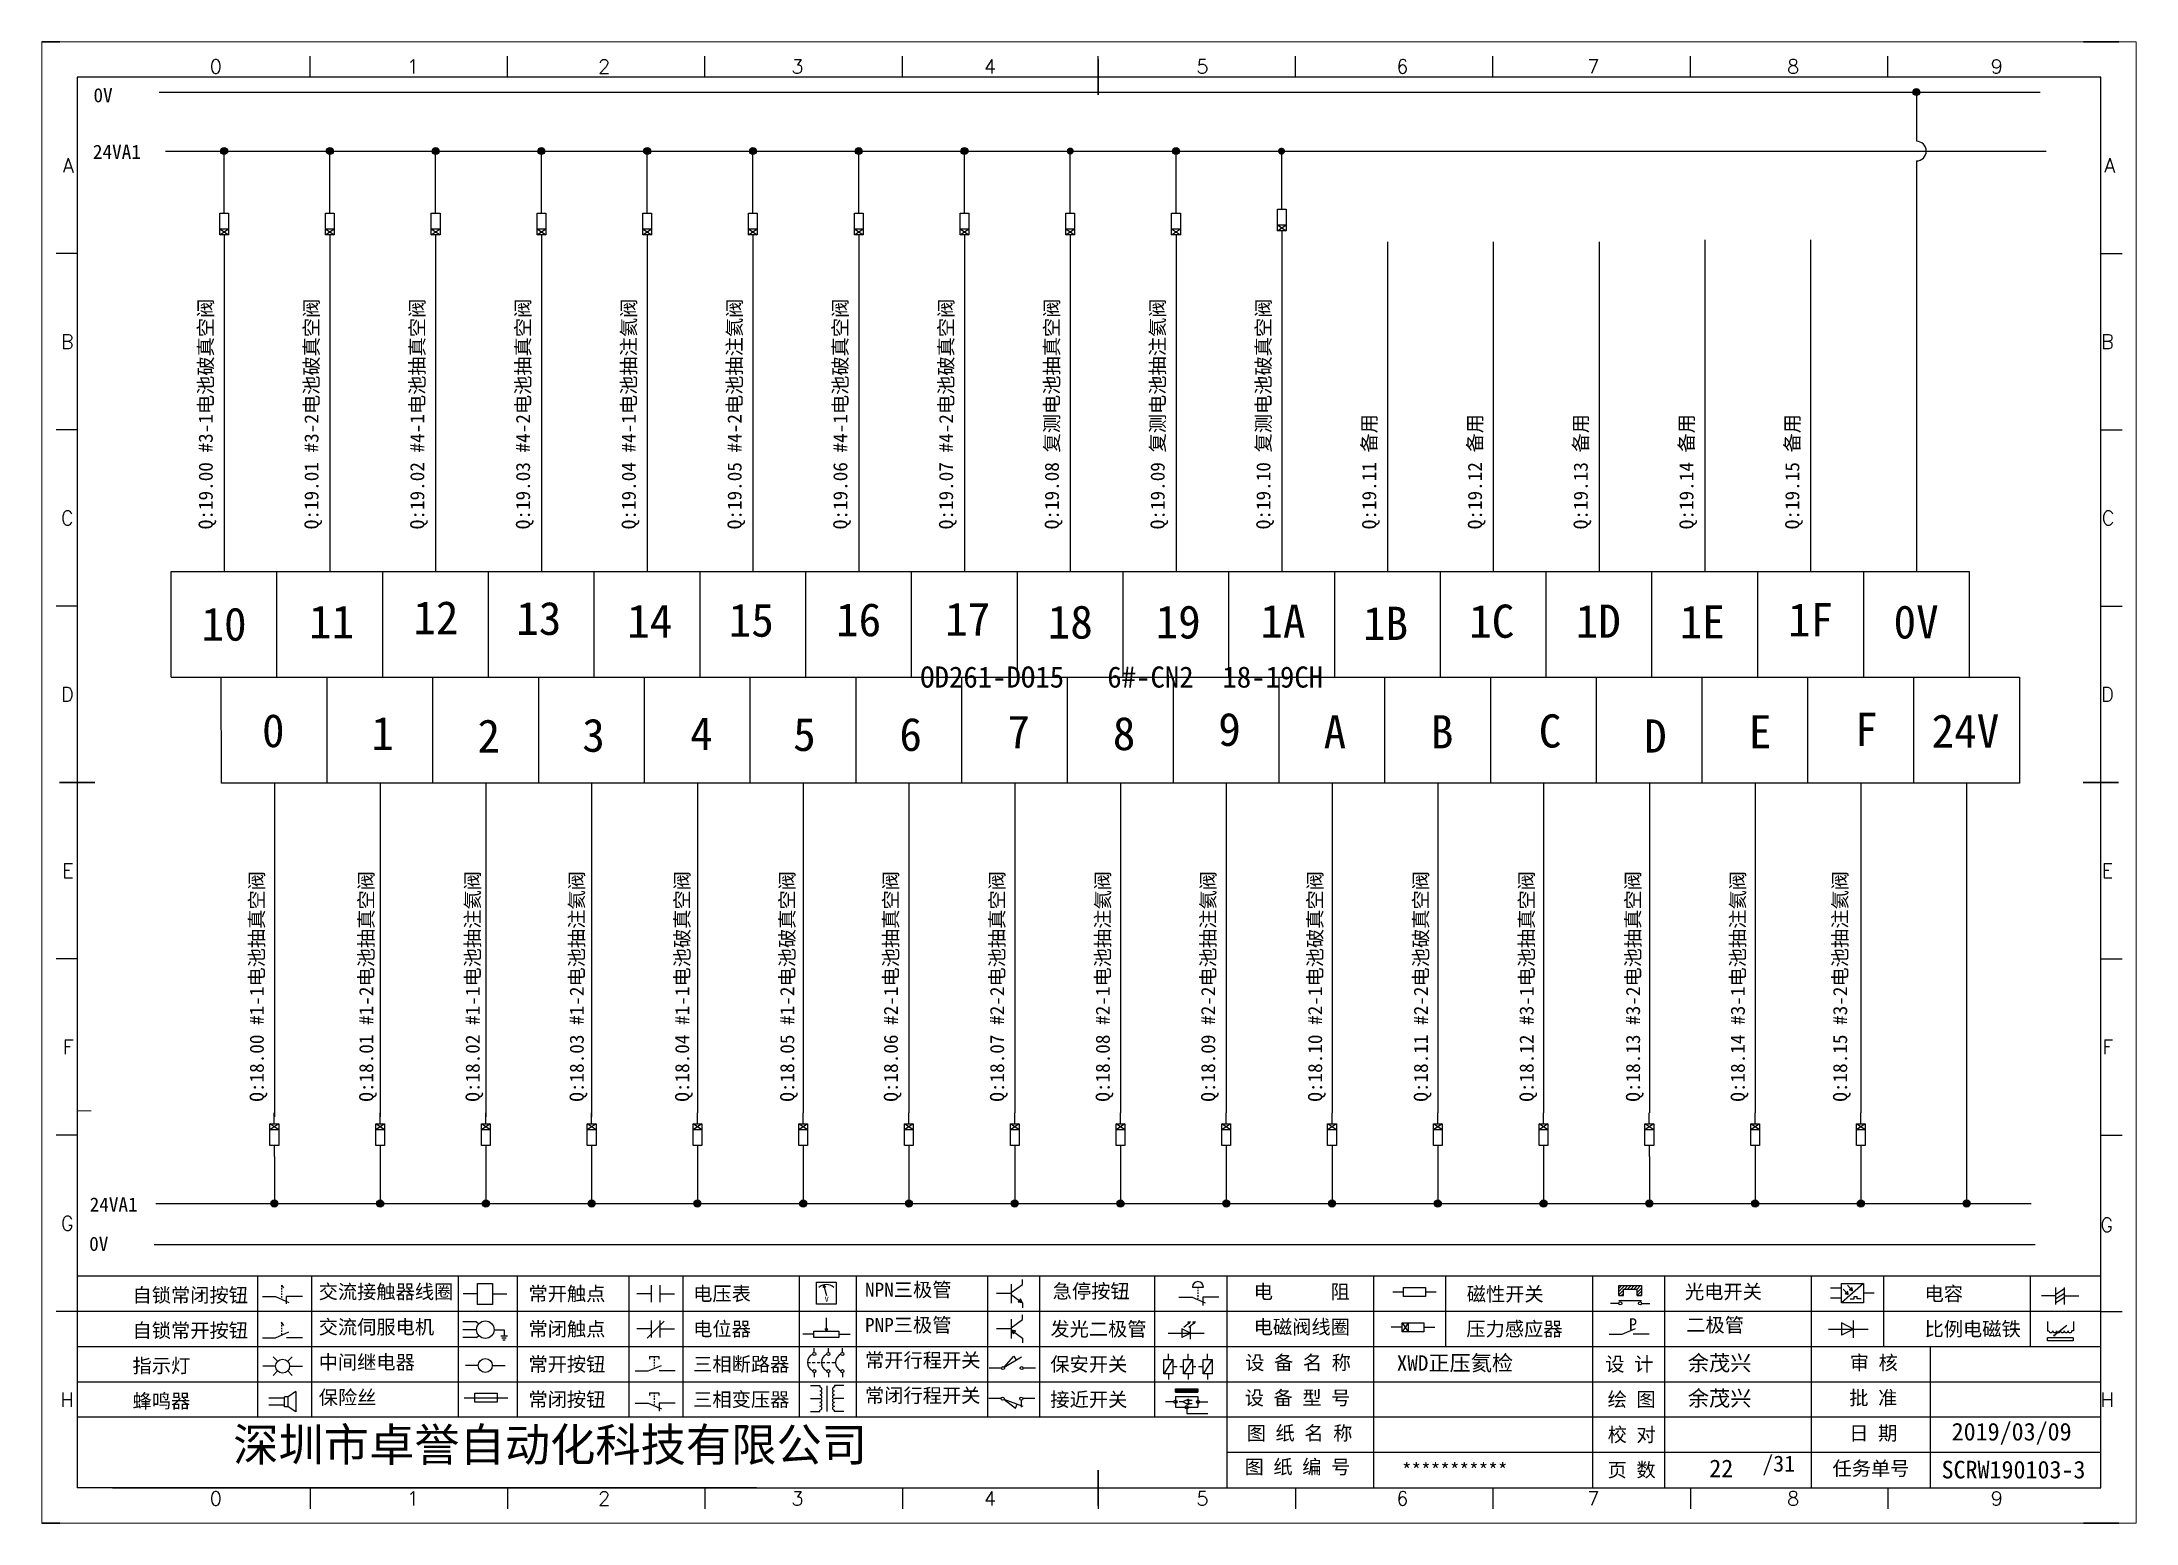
# Model space of a CAD drawing. Header units: millimetres. Extents: x -300 to 54435, y -106 to 60527.
# Drawn here: x 1564.1 to 1861.1, y 980.8 to 1190.8 of the extents above; entities that cross this region are included whole.
import ezdxf
from ezdxf.enums import TextEntityAlignment as Align

# ---------------------------------------------------------------- set-up
doc = ezdxf.new("R2010")
doc.units = ezdxf.units.MM
doc.layers.add('AE_BOR', color=1, linetype='Continuous')
doc.layers.add('MISC', color=2, linetype='Continuous')
doc.styles.get("Standard").update_dxf_attribs({"font": ''})
doc.styles.add('WD', font='romans.shx', dxfattribs={"width": 0.8, "bigfont": 'gbcbig.shx'})
doc.styles.add('样式 0', font='')
doc.styles.add('汉字', font='')
doc.styles.get('Standard').set_extended_font_data('SimSun')
doc.styles.get('样式 0').set_extended_font_data('KaiTi_GB2312')
doc.styles.get('汉字').set_extended_font_data('新宋体')

msp = doc.modelspace()

# ---------------------------------------------------------------- texts
msp.add_text('22', height=2.5).set_placement((1800.546, 987.31))
at = {"color": 0, "lineweight": -2, "attachment_point": 1}
for s, insert, char_height, width in [('{\\fKaiTi_GB2312|b0|i0|c134|p2;24VA1}', (1571.315, 1176.215), 2, 14.27309), ('11', (1601.962, 1110.932), 4.7064, 7.20347), ('12', (1616.75, 1111.523), 4.7064, 7.20347), ('13', (1631.344, 1111.429), 4.7064, 7.20347), ('14', (1647.08, 1111.042), 4.7064, 7.20347), ('15', (1661.484, 1111.175), 4.7064, 7.20347), ('16', (1676.704, 1111.239), 4.7064, 7.20347), ('17', (1692.172, 1111.327), 4.7064, 7.20347), ('18', (1706.72, 1110.915), 4.7064, 7.20347), ('19', (1722.023, 1110.921), 4.7064, 7.20347), ('1A', (1736.881, 1111.024), 4.7064, 7.20347), ('1C', (1766.492, 1111.024), 4.7064, 7.20347), ('1D', (1781.591, 1111.026), 4.7064, 7.20347), ('1E', (1796.346, 1110.923), 4.7064, 7.20347), ('1F', (1811.719, 1111.232), 4.7064, 7.20347), ('0V', (1826.68, 1110.923), 4.7064, 7.20347), ('10', (1586.709, 1110.613), 4.7064, 7.20347), ('1B', (1751.429, 1110.715), 4.7064, 7.20347), ('OD261-DO15   6#-CN2  18-19CH               ', (1688.64, 1102.251), 3, 61.03402), ('0', (1595.295, 1095.516), 4.706, 7.20347), ('1', (1610.791, 1095.111), 4.706, 7.20347), ('2', (1625.853, 1094.753), 4.706, 7.20347), ('3', (1640.715, 1094.857), 4.706, 7.20347), ('4', (1656.015, 1095.096), 4.706, 7.20347), ('5', (1670.621, 1094.977), 4.706, 7.20347), ('6', (1685.683, 1094.977), 4.706, 7.20347), ('7', (1701.01, 1095.336), 4.706, 7.20347), ('8', (1715.952, 1095.097), 4.706, 7.20347), ('9', (1730.912, 1095.694), 4.706, 7.20347), ('A', (1745.854, 1095.336), 4.706, 7.20347), ('B', (1761.06, 1095.34), 4.706, 7.20347), ('C', (1776.36, 1095.46), 4.706, 7.20347), ('D', (1791.303, 1094.743), 4.706, 7.20347), ('E', (1806.153, 1095.343), 4.706, 7.20347), ('F', (1821.215, 1095.701), 4.706, 7.20347), ('24V', (1832.071, 1095.462), 4.7064, 7.20347), ('{\\fKaiTi_GB2312|b0|i0|c134|p2;24VA1}', (1570.856, 1026.965), 2, 14.27309)]:
    msp.add_mtext(s, dxfattribs=dict(at, insert=insert, char_height=char_height, width=width))
at = {"color": 0, "lineweight": -2, "char_height": 2, "width": 71.79445, "attachment_point": 1, "rotation": 90}
for s, insert in [('{\\C256;Q:19.00 #3-1电池破真空阀}', (1586.307, 1121.7)), ('{\\C256;Q:19.01 #3-2电池破真空阀}', (1601.307, 1121.7)), ('{\\C256;Q:19.02 #4-1电池抽真空阀}', (1616.307, 1121.7)), ('{\\C256;Q:19.03 #4-2电池抽真空阀}', (1631.307, 1121.7)), ('{\\C256;Q:19.04 #4-1电池抽注氦阀}', (1646.307, 1121.7)), ('{\\C256;Q:19.05 #4-2电池抽注氦阀}', (1661.307, 1121.7)), ('{\\C256;Q:19.06 #4-1电池破真空阀}', (1676.307, 1121.7)), ('{\\C256;Q:19.07 #4-2电池破真空阀}', (1691.307, 1121.7)), ('{\\C256;Q:19.08 复测电池抽真空阀}', (1706.307, 1121.7)), ('{\\C256;Q:19.09 复测电池抽注氦阀}', (1721.307, 1121.7)), ('{\\C256;Q:19.10 复测电池破真空阀}', (1736.307, 1121.7)), ('{\\C256;Q:19.11 备用}', (1751.307, 1121.7)), ('{\\C256;Q:19.12 备用}', (1766.307, 1121.7)), ('{\\C256;Q:19.13 备用}', (1781.307, 1121.7)), ('{\\C256;Q:19.14 备用}', (1796.307, 1121.7)), ('{\\C256;Q:19.15 备用}', (1811.307, 1121.7)), ('{\\C256;Q:18.00 #1-1电池抽真空阀}', (1593.546, 1040.541)), ('{\\C256;Q:18.01 #1-2电池抽真空阀}', (1609.074, 1040.541)), ('{\\C256;Q:18.02 #1-1电池抽注氦阀}', (1624.163, 1040.541)), ('{\\C256;Q:18.03 #1-2电池抽注氦阀}', (1638.924, 1040.541)), ('{\\C256;Q:18.04 #1-1电池破真空阀}', (1653.879, 1040.541)), ('{\\C256;Q:18.05 #1-2电池破真空阀}', (1668.773, 1040.541)), ('{\\C256;Q:18.06 #2-1电池抽真空阀}', (1683.475, 1040.541)), ('{\\C256;Q:18.07 #2-2电池抽真空阀}', (1698.537, 1040.541)), ('{\\C256;Q:18.08 #2-1电池抽注氦阀}', (1713.529, 1040.541)), ('{\\C256;Q:18.09 #2-2电池抽注氦阀}', (1728.471, 1040.541)), ('{\\C256;Q:18.10 #2-1电池破真空阀}', (1743.643, 1040.541)), ('{\\C256;Q:18.11 #2-2电池破真空阀}', (1758.639, 1040.541)), ('{\\C256;Q:18.12 #3-1电池抽真空阀}', (1773.635, 1040.541)), ('{\\C256;Q:18.13 #3-2电池抽真空阀}', (1788.726, 1040.541)), ('{\\C256;Q:18.14 #3-1电池抽注氦阀}', (1803.583, 1040.541)), ('{\\C256;Q:18.15 #3-2电池抽注氦阀}', (1818.094, 1040.541))]:
    msp.add_mtext(s, dxfattribs=dict(at, insert=insert))
at = {"color": 7, "char_height": 2, "attachment_point": 1, "style": '汉字'}
for s, insert in [('{\\fKaiTi_GB2312|b0|i0|c134|p49;自锁常闭按钮}', (1576.938, 1014.113)), ('{\\fKaiTi_GB2312|b0|i0|c134|p49;交流接触器线圈}', (1603.333, 1014.607)), ('{\\fKaiTi_GB2312|b0|i0|c134|p49;常开触点}', (1633.086, 1014.32)), ('{\\fKaiTi_GB2312|b0|i0|c134|p49;电压表}', (1656.446, 1014.329)), ('{\\fKaiTi_GB2312|b0|i0|c134|p49;NPN三极管}', (1680.812, 1014.89)), ('{\\fKaiTi_GB2312|b0|i0|c134|p49;急停按钮}', (1707.434, 1014.677)), ('{\\fKaiTi_GB2312|b0|i0|c134|p49;电      阻}', (1735.94, 1014.605)), ('{\\fKaiTi_GB2312|b0|i0|c134|p49;磁性开关}', (1766.151, 1014.269)), ('{\\fKaiTi_GB2312|b0|i0|c134|p49;光电开关}', (1797.102, 1014.607)), ('{\\fKaiTi_GB2312|b0|i0|c134|p49;电容}', (1831.077, 1014.319)), ('{\\fKaiTi_GB2312|b0|i0|c134|p49;交流伺服电机}', (1603.333, 1009.607)), ('{\\fKaiTi_GB2312|b0|i0|c134|p49;PNP三极管}', (1680.812, 1009.89)), ('{\\fKaiTi_GB2312|b0|i0|c134|p49;电磁阀线圈}', (1735.94, 1009.605)), ('{\\fKaiTi_GB2312|b0|i0|c134|p49;二极管}', (1797.283, 1009.89)), ('{\\fKaiTi_GB2312|b0|i0|c134|p49;自锁常开按钮}', (1576.938, 1009.113)), ('{\\fKaiTi_GB2312|b0|i0|c134|p49;常闭触点}', (1633.086, 1009.32)), ('{\\fKaiTi_GB2312|b0|i0|c134|p49;电位器}', (1656.446, 1009.329)), ('{\\fKaiTi_GB2312|b0|i0|c134|p49;发光二极管}', (1707.101, 1009.319)), ('{\\fKaiTi_GB2312|b0|i0|c134|p49;压力感应器}', (1766.098, 1009.329)), ('{\\fKaiTi_GB2312|b0|i0|c134|p49;比例电磁铁}', (1831.077, 1009.319)), ('{\\fKaiTi_GB2312|b0|i0|c134|p49;指示灯}', (1576.938, 1004.113)), ('{\\fKaiTi_GB2312|b0|i0|c134|p49;中间继电器}', (1603.333, 1004.607)), ('{\\fKaiTi_GB2312|b0|i0|c134|p49;常开按钮}', (1633.086, 1004.32)), ('{\\fKaiTi_GB2312|b0|i0|c134|p49;三相断路器}', (1656.446, 1004.329)), ('{\\fKaiTi_GB2312|b0|i0|c134|p49;常开行程开关}', (1680.812, 1004.89)), ('{\\fKaiTi_GB2312|b0|i0|c134|p49;保安开关}', (1707.101, 1004.319)), ('{\\fKaiTi_GB2312|b0|i0|c134|p0;设 备 名 称}', (1734.733, 1004.554)), ('{\\fKaiTi_GB2312|b0|i0|c134|p0;设 计}', (1785.8, 1004.338)), ('{\\fKaiTi_GB2312|b0|i0|c134|p0;审 核}', (1820.468, 1004.547)), ('{\\fKaiTi_GB2312|b0|i0|c134|p49;蜂鸣器}', (1576.938, 999.113)), ('{\\fKaiTi_GB2312|b0|i0|c134|p49;保险丝}', (1603.333, 999.607)), ('{\\fKaiTi_GB2312|b0|i0|c134|p49;常闭按钮}', (1633.086, 999.32)), ('{\\fKaiTi_GB2312|b0|i0|c134|p49;三相变压器}', (1656.446, 999.329)), ('{\\fKaiTi_GB2312|b0|i0|c134|p49;常闭行程开关}', (1680.812, 999.89)), ('{\\fKaiTi_GB2312|b0|i0|c134|p49;接近开关}', (1707.101, 999.319)), ('{\\fKaiTi_GB2312|b0|i0|c134|p0;设 备 型 号}', (1734.659, 999.554)), ('{\\fKaiTi_GB2312|b0|i0|c134|p0;绘 图}', (1786.129, 999.338)), ('{\\fKaiTi_GB2312|b0|i0|c134|p0;批 准}', (1820.398, 999.547)), ('{\\fKaiTi_GB2312|b0|i0|c134|p0;图 纸 名 称}', (1734.942, 994.554)), ('{\\fKaiTi_GB2312|b0|i0|c134|p0;校 对}', (1786.129, 994.338)), ('{\\fKaiTi_GB2312|b0|i0|c134|p0;日 期}', (1820.398, 994.547)), ('{\\fKaiTi_GB2312|b0|i0|c134|p0;图 纸 编 号}', (1734.644, 989.77)), ('{\\fKaiTi_GB2312|b0|i0|c134|p0;页 数}', (1786.129, 989.338)), ('{\\fKaiTi_GB2312|b0|i0|c134|p0;任务单号}', (1818.022, 989.547))]:
    msp.add_mtext(s, dxfattribs=dict(at, insert=insert))
at = {"color": 7, "char_height": 2.2, "attachment_point": 1}
for s, insert, width in [('{\\fKaiTi_GB2312|b0|i0|c134|p49;XWD\\fNSimSun|b0|i0|c134|p49;正}压氦检', (1756.226, 1004.597), 26.57668), ('余茂兴', (1797.512, 1004.597), 15.31746), ('余茂兴', (1797.512, 999.597), 15.31746)]:
    msp.add_mtext(s, dxfattribs=dict(at, insert=insert, width=width))
at = {"color": 7, "lineweight": -2}
for s, insert, char_height, width, attachment_point in [('深圳市卓誉自动化科技有限公司', (1591.216, 994.269), 4.70644, 96.11383, 1), ('{\\C256;***********}', (1764.44, 988.298), 2, 31.04816, 5)]:
    msp.add_mtext(s, dxfattribs=dict(at, insert=insert, char_height=char_height, width=width, attachment_point=attachment_point))
at = {"char_height": 2.5, "attachment_point": 1}
for s, width, insert in [('2019/03/09', 15.27785, (1834.921, 995.013)), ('SCRW190103-3', 16.39674, (1833.486, 989.632))]:
    msp.add_mtext_dynamic_manual_height_columns(s, width=width, gutter_width=12.5, heights=[0], dxfattribs=dict(at, insert=insert))
at = {"color": 7, "linetype": 'ByBlock', "lineweight": -2, "insert": (1806.715, 988.959), "char_height": 4.26888, "width": 20.81025, "attachment_point": 5}
msp.add_mtext('  {\\H0.53119x; /31}', dxfattribs=at)
at = {"layer": 'AE_BOR', "color": 7, "style": 'WD'}
for s, p in [('0', (1588.749, 1186.298)), ('1', (1616.675, 1186.298)), ('2', (1643.824, 1186.298)), ('3', (1671.224, 1186.298)), ('4', (1698.525, 1186.298)), ('5', (1728.674, 1186.298)), ('6', (1757.019, 1186.298)), ('7', (1784.117, 1186.298)), ('8', (1812.446, 1186.298)), ('9', (1841.311, 1186.298)), ('0', (1588.749, 983.298)), ('1', (1616.675, 983.298)), ('2', (1643.824, 983.298)), ('3', (1671.224, 983.298)), ('4', (1698.525, 983.298)), ('5', (1728.674, 983.298)), ('6', (1757.019, 983.298)), ('7', (1784.117, 983.298)), ('8', (1812.446, 983.298)), ('9', (1841.311, 983.298))]:
    msp.add_text(s, height=2, dxfattribs=at).set_placement(p, align=Align.CENTER)
for s, p in [('A', (1568.582, 1173.298)), ('A', (1858.106, 1173.298)), ('B', (1568.582, 1148.298)), ('B', (1857.916, 1148.298)), ('C', (1568.582, 1123.298)), ('C', (1858.011, 1123.298)), ('D', (1568.582, 1098.298)), ('D', (1857.916, 1098.298)), ('E', (1568.582, 1073.298)), ('E', (1857.82, 1073.298)), ('F', (1568.582, 1048.298)), ('F', (1857.82, 1048.298)), ('F', (1857.82, 1048.298)), ('G', (1568.582, 1023.298)), ('G', (1857.82, 1023.079)), ('H', (1568.582, 998.298)), ('H', (1857.916, 998.298))]:
    msp.add_text(s, height=2, dxfattribs=at).set_placement(p, align=Align.MIDDLE_RIGHT)
at = {"layer": 'MISC', "color": 0, "char_height": 2, "width": 5.01683, "attachment_point": 1, "style": '样式 0'}
for insert in [(1571.393, 1184.239), (1570.785, 1021.395)]:
    msp.add_mtext('{\\fSimSun|b0|i0|c134|p49;0V}', dxfattribs=dict(at, insert=insert))

# ---------------------------------------------------------------- blocks, each defined once
blk = doc.blocks.new('磁性开关')
at = {"linetype": 'ByBlock'}
h = blk.add_hatch(dxfattribs=at)
h.set_pattern_fill('ANSI31', color=256, scale=0.1, style=0)
h.paths.add_polyline_path([(-1910.88, -776.69), (-1910.88, -775.29), (-1907.69, -775.29), (-1907.69, -776.69), (-1908.31, -776.69), (-1908.31, -775.79), (-1910.25, -775.79), (-1910.25, -776.69)])
for p, q in [((-1910.91, -777.81), (-1912.09, -777.81)), ((-1910.88, -776.69), (-1910.88, -775.29)), ((-1910.88, -775.29), (-1907.69, -775.29)), ((-1910.88, -776.69), (-1910.25, -776.69)), ((-1910.88, -777.39), (-1907.69, -777.39)), ((-1910.25, -776.69), (-1910.25, -775.79)), ((-1910.25, -775.79), (-1908.31, -775.79)), ((-1908.31, -776.69), (-1908.31, -775.79)), ((-1908.31, -776.69), (-1907.69, -776.69)), ((-1907.69, -775.29), (-1907.69, -776.69)), ((-1907.66, -777.81), (-1906.48, -777.81))]:
    blk.add_line(p, q, dxfattribs=at)
for centre in [(-1910.68, -777.81), (-1907.88, -777.81)]:
    blk.add_circle(centre, 0.225, dxfattribs=at)
blk = doc.blocks.new('*U4')
at = {"linetype": 'ByBlock'}
for p, q in [((-1909.23, -780.45), (-1909.23, -780.67)), ((-1909.23, -780.45), (-1908.92, -780.84)), ((-1909.23, -780.84), (-1909.23, -781.05)), ((-1911.92, -782.07), (-1910.06, -782.07)), ((-1910.06, -782.07), (-1908.18, -782.88)), ((-1909.23, -781.23), (-1909.23, -781.44)), ((-1909.23, -781.61), (-1909.23, -781.83)), ((-1909.23, -782), (-1909.23, -782.21)), ((-1909.23, -782.38), (-1909.23, -782.43)), ((-1908.52, -783.07), (-1908.52, -782.07)), ((-1906.25, -782.07), (-1908.52, -782.07))]:
    blk.add_line(p, q, dxfattribs=at)
blk = doc.blocks.new('*U6')
at = {"linetype": 'ByBlock'}
for p, q in [((-1911.92, -792.89), (-1910.06, -792.89)), ((-1910.06, -792.89), (-1908.18, -792.08)), ((-1908.88, -791.17), (-1909.23, -790.71)), ((-1909.23, -790.71), (-1909.23, -790.92)), ((-1909.23, -791.09), (-1909.23, -791.31)), ((-1909.23, -791.48), (-1909.23, -791.69)), ((-1909.23, -791.86), (-1909.23, -792.08)), ((-1909.23, -792.25), (-1909.23, -792.47)), ((-1906.25, -792.89), (-1908.52, -792.89))]:
    blk.add_line(p, q, dxfattribs=at)
blk = doc.blocks.new('蜂鸣器')
at = {"linetype": 'ByBlock'}
for p, q in [((-1907.17, -795.53), (-1908.25, -796.26)), ((-1907.17, -795.53), (-1907.17, -798.41)), ((-1908.8, -796.48), (-1911.01, -796.48)), ((-1908.8, -797.46), (-1911.01, -797.46)), ((-1908.25, -796.26), (-1908.8, -796.26)), ((-1908.8, -797.68), (-1908.8, -796.26)), ((-1908.25, -797.68), (-1908.8, -797.68)), ((-1908.25, -797.68), (-1908.25, -796.26)), ((-1907.17, -798.41), (-1908.25, -797.68))]:
    blk.add_line(p, q, dxfattribs=at)
blk = doc.blocks.new('指示灯')
at = {"linetype": 'ByBlock'}
for p, q in [((-1854.25, -776.92), (-1856.06, -776.92)), ((-1854.62, -775.59), (-1853.97, -776.23)), ((-1854.62, -778.25), (-1853.97, -777.61)), ((-1851.9, -775.59), (-1852.54, -776.23)), ((-1851.9, -778.25), (-1852.54, -777.61)), ((-1852.26, -776.92), (-1850.45, -776.92))]:
    blk.add_line(p, q, dxfattribs=at)
blk.add_circle((-1853.26, -776.92), 0.992, dxfattribs=at)
blk = doc.blocks.new('光电开关')
at = {"linetype": 'ByBlock'}
h = blk.add_hatch(dxfattribs=at)
h.set_pattern_fill('ANSI31', color=256, scale=0.01, style=0)
h.set_pattern_definition([(45, (0.172267, 0), (-0.0224506403, 0.0224506403), [])])
h.paths.add_polyline_path([(-1882.44, -776.34), (-1882.5, -775.91), (-1882.68, -776.07)])
h.paths.add_polyline_path([(-1882.86, -776.23), (-1882.44, -776.34), (-1882.68, -776.07)])
h.paths.add_polyline_path([(-1883.05, -776.88), (-1883.11, -776.45), (-1883.29, -776.61)])
h.paths.add_polyline_path([(-1883.47, -776.77), (-1883.05, -776.88), (-1883.29, -776.61)])
for p, q in [((-1884.01, -775.96), (-1885.56, -775.96)), ((-1884.01, -777.39), (-1885.56, -777.39)), ((-1880.91, -775.3), (-1884.01, -778.05)), ((-1883.75, -776.09), (-1883.05, -776.88)), ((-1883.11, -776.45), (-1883.47, -776.77)), ((-1883.05, -776.88), (-1883.47, -776.77)), ((-1883.14, -775.55), (-1882.44, -776.34)), ((-1883.05, -776.88), (-1883.11, -776.45)), ((-1882.5, -775.91), (-1882.86, -776.23)), ((-1882.44, -776.34), (-1882.86, -776.23)), ((-1882.78, -777.47), (-1882.23, -777.47)), ((-1882.44, -776.34), (-1882.5, -775.91)), ((-1882.23, -777.47), (-1882.23, -777.14)), ((-1882.23, -777.14), (-1881.78, -777.14)), ((-1881.78, -777.47), (-1881.78, -777.14)), ((-1881.23, -777.47), (-1881.78, -777.47)), ((-1879.37, -776.67), (-1880.91, -776.67))]:
    blk.add_line(p, q, dxfattribs=at)
blk.add_lwpolyline([(-1884.01, -775.3), (-1880.91, -775.3), (-1880.91, -778.05), (-1884.01, -778.05)], close=True, dxfattribs=at)
blk = doc.blocks.new('交流接触器线圈')
at = {"linetype": 'ByBlock'}
for p, q in [((-1880.82, -781.77), (-1882.87, -781.77)), ((-1878.72, -781.77), (-1876.67, -781.77))]:
    blk.add_line(p, q, dxfattribs=at)
blk.add_lwpolyline([(-1880.82, -780.28), (-1878.72, -780.28), (-1878.72, -783.26), (-1880.82, -783.26)], close=True, dxfattribs=at)
blk = doc.blocks.new('交流伺服电机')
at = {"linetype": 'ByBlock'}
for p, q in [((-1880.97, -785.75), (-1882.94, -785.75)), ((-1880.97, -786.85), (-1882.94, -786.85)), ((-1880.97, -785.75), (-1880.65, -786.03)), ((-1878.49, -786.85), (-1877.07, -786.85)), ((-1877.07, -786.85), (-1877.07, -787.72)), ((-1880.97, -787.94), (-1882.94, -787.94)), ((-1880.97, -787.94), (-1880.65, -787.67)), ((-1877.54, -787.72), (-1876.59, -787.72)), ((-1877.38, -788.01), (-1876.75, -788.01)), ((-1877.23, -788.29), (-1876.9, -788.29))]:
    blk.add_line(p, q, dxfattribs=at)
blk.add_circle((-1879.73, -786.85), 1.24, dxfattribs=at)
blk = doc.blocks.new('中间继电器')
at = {"linetype": 'ByBlock'}
for p, q in [((-1880.72, -791.92), (-1882.54, -791.92)), ((-1878.74, -791.92), (-1876.92, -791.92))]:
    blk.add_line(p, q, dxfattribs=at)
blk.add_circle((-1879.73, -791.92), 0.992, dxfattribs=at)
blk = doc.blocks.new('保险丝')
at = {"linetype": 'ByBlock'}
blk.add_line((-1882.72, -796.49), (-1876.55, -796.49), dxfattribs=at)
blk.add_lwpolyline([(-1881.2, -795.86), (-1878.06, -795.86), (-1878.06, -797.12), (-1881.2, -797.12)], close=True, dxfattribs=at)
blk = doc.blocks.new('常开按钮')
at = {"linetype": 'ByBlock'}
for p, q in [((-1910.06, -787.73), (-1908.18, -786.93)), ((-1909.9, -785.68), (-1908.56, -785.68)), ((-1909.9, -785.68), (-1909.9, -786.07)), ((-1909.23, -785.68), (-1909.23, -785.89)), ((-1909.23, -786.06), (-1909.23, -786.28)), ((-1909.23, -786.45), (-1909.23, -786.67)), ((-1909.23, -786.84), (-1909.23, -787.05)), ((-1908.56, -785.68), (-1908.56, -786.07)), ((-1911.92, -787.73), (-1910.06, -787.73)), ((-1909.23, -787.22), (-1909.23, -787.38)), ((-1906.25, -787.73), (-1908.52, -787.73))]:
    blk.add_line(p, q, dxfattribs=at)
blk = doc.blocks.new('常开触点')
at = {"linetype": 'ByBlock'}
for p, q in [((-1853.82, -782.99), (-1853.82, -780.56)), ((-1852.6, -782.99), (-1852.6, -780.56)), ((-1853.82, -781.77), (-1855.88, -781.77)), ((-1852.6, -781.77), (-1850.55, -781.77))]:
    blk.add_line(p, q, dxfattribs=at)
blk = doc.blocks.new('常闭触点')
at = {"linetype": 'ByBlock'}
for p, q in [((-1853.82, -786.77), (-1855.88, -786.77)), ((-1852.01, -785.66), (-1854.43, -788.1)), ((-1853.82, -787.99), (-1853.82, -785.56)), ((-1852.6, -787.99), (-1852.6, -785.56)), ((-1852.6, -786.77), (-1850.55, -786.77))]:
    blk.add_line(p, q, dxfattribs=at)
blk = doc.blocks.new('常闭按钮')
at = {"linetype": 'ByBlock'}
for p, q in [((-1856.13, -792.28), (-1854.28, -792.28)), ((-1854.28, -792.28), (-1852.4, -793.09)), ((-1854.11, -790.83), (-1852.77, -790.83)), ((-1854.11, -790.83), (-1854.11, -791.22)), ((-1853.44, -790.83), (-1853.44, -791.04)), ((-1853.44, -791.21), (-1853.44, -791.43)), ((-1853.44, -791.6), (-1853.44, -791.82)), ((-1853.44, -791.99), (-1853.44, -792.2)), ((-1853.44, -792.37), (-1853.44, -792.53)), ((-1852.77, -790.83), (-1852.77, -791.22)), ((-1850.47, -792.28), (-1852.73, -792.28)), ((-1852.73, -792.28), (-1852.73, -793.43))]:
    blk.add_line(p, q, dxfattribs=at)
blk = doc.blocks.new('电磁阀线圈')
at = {"linetype": 'ByBlock'}
for p, q in [((-1854.61, -795.92), (-1853.75, -797.16)), ((-1853.75, -795.92), (-1854.61, -797.16)), ((-1853.75, -795.92), (-1853.75, -797.16)), ((-1854.61, -796.54), (-1856.17, -796.54)), ((-1851.53, -796.54), (-1849.97, -796.54))]:
    blk.add_line(p, q, dxfattribs=at)
blk.add_lwpolyline([(-1854.61, -795.92), (-1851.53, -795.92), (-1851.53, -797.16), (-1854.61, -797.16)], close=True, dxfattribs=at)
blk = doc.blocks.new('电压表')
at = {"linetype": 'ByBlock'}
for p, q in [((-1814.84, -780.75), (-1814.91, -781.13)), ((-1814.6, -781.05), (-1814.91, -781.13)), ((-1814.84, -780.75), (-1814.46, -782.26)), ((-1814.84, -780.75), (-1814.6, -781.05))]:
    blk.add_line(p, q, dxfattribs=at)
blk.add_lwpolyline([(-1815.84, -780.34), (-1813.07, -780.34), (-1813.07, -783.49), (-1815.84, -783.49)], close=True, dxfattribs=at)
blk.add_arc((-1814.46, -782.26), 1.56, 46.8313, 133.1687, dxfattribs=at)
at = {"linetype": 'ByBlock', "insert": (-1814.7, -782.39), "char_height": 0.75, "width": 0.6768, "attachment_point": 1}
blk.add_mtext('V', dxfattribs=at)
blk = doc.blocks.new('电位器')
at = {"linetype": 'ByBlock'}
for p, q in [((-1814.45, -787.3), (-1814.62, -786.96)), ((-1814.62, -786.96), (-1814.27, -786.96)), ((-1814.45, -787.3), (-1814.45, -785.39)), ((-1814.45, -787.3), (-1814.27, -786.96)), ((-1816.21, -787.75), (-1817.79, -787.75)), ((-1812.68, -787.75), (-1811.1, -787.75))]:
    blk.add_line(p, q, dxfattribs=at)
blk.add_lwpolyline([(-1816.21, -787.3), (-1812.68, -787.3), (-1812.68, -788.2), (-1816.21, -788.2)], close=True, dxfattribs=at)
blk = doc.blocks.new('三相断路器')
at = {"linetype": 'ByBlock'}
for p, q in [((-1816.17, -790.33), (-1816.17, -789.7)), ((-1814.17, -790.33), (-1814.17, -789.7)), ((-1812.18, -790.33), (-1812.18, -789.7)), ((-1817.14, -791.74), (-1816.72, -791.74)), ((-1816.45, -791.74), (-1816.03, -791.74)), ((-1815.76, -791.74), (-1815.34, -791.74)), ((-1815.07, -791.74), (-1814.65, -791.74)), ((-1814.38, -791.74), (-1813.96, -791.74)), ((-1813.69, -791.74), (-1813.27, -791.74)), ((-1816.17, -793.19), (-1816.17, -793.83)), ((-1814.17, -793.19), (-1814.17, -793.83)), ((-1812.18, -793.19), (-1812.18, -793.83))]:
    blk.add_line(p, q, dxfattribs=at)
for centre in [(-1816.17, -790.55), (-1816.17, -792.98), (-1814.17, -790.55), (-1814.17, -792.98), (-1812.18, -790.55), (-1812.18, -792.98)]:
    blk.add_circle(centre, 0.219, dxfattribs=at)
for centre in [(-1815.81, -791.74), (-1813.82, -791.74), (-1811.83, -791.74)]:
    blk.add_arc(centre, 1.32, 115.5791, 244.4209, dxfattribs=at)
blk = doc.blocks.new('三相变压器')
at = {"linetype": 'ByBlock'}
for p, q in [((-1816.69, -795.03), (-1815.37, -795.03)), ((-1815.37, -795.03), (-1815.37, -795.24)), ((-1814.34, -798.7), (-1814.34, -795.04)), ((-1812, -795.03), (-1813.32, -795.03)), ((-1813.32, -795.03), (-1813.32, -795.24)), ((-1816.69, -796.87), (-1815.37, -796.87)), ((-1816.69, -798.71), (-1815.37, -798.71)), ((-1815.37, -798.71), (-1815.37, -798.5)), ((-1812, -796.87), (-1813.32, -796.87)), ((-1813.32, -798.71), (-1813.32, -798.5)), ((-1812, -798.71), (-1813.32, -798.71))]:
    blk.add_line(p, q, dxfattribs=at)
for centre, start, end in [((-1815.37, -795.51), 270, 90), ((-1815.37, -796.06), 270, 90), ((-1813.32, -795.51), 90, 270), ((-1813.32, -796.06), 90, 270), ((-1815.37, -796.6), 270, 90), ((-1815.37, -797.14), 270, 90), ((-1815.37, -797.68), 270, 90), ((-1815.37, -798.23), 270, 90), ((-1813.32, -796.6), 90, 270), ((-1813.32, -797.14), 90, 270), ((-1813.32, -797.68), 90, 270), ((-1813.32, -798.23), 90, 270)]:
    blk.add_arc(centre, 0.271, start, end, dxfattribs=at)
blk = doc.blocks.new('压力感应器')
at = {"linetype": 'ByBlock'}
for p, q in [((-1817.44, -777.73), (-1815.59, -777.73)), ((-1815.59, -777.73), (-1813.71, -776.93)), ((-1811.78, -777.73), (-1814.05, -777.73))]:
    blk.add_line(p, q, dxfattribs=at)
at = {"linetype": 'ByBlock', "insert": (-1814.65, -775.48), "char_height": 1.68, "width": 1.2242, "attachment_point": 1}
blk.add_mtext('{\\fNSimSun|b0|i0|c134|p49;P}', dxfattribs=at)
blk = doc.blocks.new('二极管')
at = {"linetype": 'ByBlock'}
for p, q in [((-1787.52, -776.77), (-1781.92, -776.77)), ((-1783.97, -776.77), (-1785.69, -775.9)), ((-1785.69, -775.9), (-1785.69, -777.65)), ((-1783.97, -776.77), (-1785.69, -777.65)), ((-1783.97, -777.99), (-1783.97, -775.56))]:
    blk.add_line(p, q, dxfattribs=at)
blk = doc.blocks.new('NPN三极管')
at = {"linetype": 'ByBlock'}
for p, q in [((-1785.73, -780.61), (-1785.73, -783.32)), ((-1785.73, -781.82), (-1784.15, -780.66)), ((-1784.15, -780.66), (-1784.15, -779.98)), ((-1785.73, -781.97), (-1787.81, -781.97)), ((-1785.73, -782.11), (-1784.15, -783.27)), ((-1784.41, -782.73), (-1784.74, -783.18)), ((-1784.15, -783.27), (-1784.74, -783.18)), ((-1784.15, -783.27), (-1784.41, -782.73)), ((-1784.15, -783.27), (-1784.15, -783.96))]:
    blk.add_line(p, q, dxfattribs=at)
blk = doc.blocks.new('PNP三极管')
at = {"linetype": 'ByBlock'}
for p, q in [((-1784.9, -786.74), (-1786.98, -786.74)), ((-1784.9, -785.38), (-1784.9, -788.09)), ((-1784.9, -786.59), (-1783.32, -785.43)), ((-1784.9, -786.88), (-1783.32, -788.04)), ((-1784.9, -786.88), (-1784.31, -786.97)), ((-1784.9, -786.88), (-1784.64, -787.42)), ((-1784.31, -786.97), (-1784.64, -787.42)), ((-1783.32, -785.43), (-1783.32, -784.75)), ((-1783.32, -788.04), (-1783.32, -788.73))]:
    blk.add_line(p, q, dxfattribs=at)
blk = doc.blocks.new('常开行程开关')
at = {"linetype": 'ByBlock'}
for p, q in [((-1786.29, -792.3), (-1788.01, -792.3)), ((-1785.89, -792.17), (-1784.52, -790.62)), ((-1785.89, -792.17), (-1783.43, -790.72)), ((-1784.52, -790.62), (-1784.19, -791.17)), ((-1781.48, -792.3), (-1783.21, -792.3))]:
    blk.add_line(p, q, dxfattribs=at)
for centre in [(-1786.07, -792.3), (-1783.42, -792.3)]:
    blk.add_circle(centre, 0.219, dxfattribs=at)
blk = doc.blocks.new('常闭行程开关')
at = {"linetype": 'ByBlock'}
for p, q in [((-1786.34, -796.62), (-1788.07, -796.62)), ((-1785.93, -796.72), (-1783.25, -797.7)), ((-1785.93, -796.72), (-1784.3, -798)), ((-1784.3, -798), (-1784.08, -797.4)), ((-1783.48, -796.84), (-1783.48, -797.85)), ((-1781.54, -796.62), (-1783.26, -796.62))]:
    blk.add_line(p, q, dxfattribs=at)
for centre in [(-1786.12, -796.62), (-1783.48, -796.62)]:
    blk.add_circle(centre, 0.219, dxfattribs=at)
blk = doc.blocks.new('电容')
at = {"linetype": 'ByBlock'}
for p, q in [((-1756.08, -782.99), (-1756.08, -780.56)), ((-1754.86, -780.79), (-1756.08, -781.55)), ((-1754.86, -782.99), (-1754.86, -780.56)), ((-1756.08, -781.77), (-1758.13, -781.77)), ((-1754.86, -781.44), (-1756.08, -782.2)), ((-1754.86, -781.99), (-1756.08, -782.75)), ((-1754.86, -781.77), (-1752.81, -781.77))]:
    blk.add_line(p, q, dxfattribs=at)
blk = doc.blocks.new('发光二极管')
at = {"linetype": 'ByBlock'}
for p, q in [((-1758.01, -786.77), (-1752.89, -786.77)), ((-1754.84, -786.77), (-1756.04, -786.16)), ((-1756.04, -786.16), (-1756.04, -787.39)), ((-1754.84, -786.77), (-1756.04, -787.39)), ((-1755.78, -785.92), (-1754.89, -785.14)), ((-1754.89, -785.14), (-1755.2, -785.22)), ((-1755.2, -785.22), (-1755.01, -785.43)), ((-1755.08, -785.92), (-1754.18, -785.14)), ((-1754.89, -785.14), (-1755.01, -785.43)), ((-1754.84, -787.63), (-1754.84, -785.92)), ((-1754.18, -785.14), (-1754.49, -785.22)), ((-1754.49, -785.22), (-1754.31, -785.43)), ((-1754.18, -785.14), (-1754.31, -785.43))]:
    blk.add_line(p, q, dxfattribs=at)
blk = doc.blocks.new('比例电磁阀')
at = {"linetype": 'ByBlock'}
for p, q in [((-1757.26, -775.38), (-1757.26, -776.71)), ((-1757.26, -776.71), (-1757.05, -776.71)), ((-1753.6, -777.73), (-1757.25, -777.73)), ((-1757.25, -778.13), (-1757.25, -777.73)), ((-1753.6, -778.13), (-1757.25, -778.13)), ((-1754.5, -775.98), (-1756.35, -777.44)), ((-1756.35, -777.44), (-1756.25, -777.25)), ((-1756.35, -777.44), (-1756.15, -777.38)), ((-1756.15, -777.38), (-1756.25, -777.25)), ((-1753.58, -776.71), (-1753.8, -776.71)), ((-1753.6, -777.73), (-1753.6, -778.13)), ((-1753.58, -775.38), (-1753.58, -776.71))]:
    blk.add_line(p, q, dxfattribs=at)
for centre in [(-1756.78, -776.71), (-1756.24, -776.71), (-1755.7, -776.71), (-1755.15, -776.71), (-1754.61, -776.71), (-1754.07, -776.71)]:
    blk.add_arc(centre, 0.271, 180, 0, dxfattribs=at)
blk = doc.blocks.new('保安开关')
at = {"linetype": 'ByBlock'}
for p, q in [((-1757.96, -790.79), (-1757.96, -789.97)), ((-1755.17, -790.79), (-1755.17, -789.97)), ((-1752.39, -790.79), (-1752.39, -789.97)), ((-1757.33, -790.79), (-1758.6, -792.81)), ((-1757.96, -792.81), (-1757.96, -793.62)), ((-1757.33, -791.8), (-1756.72, -791.8)), ((-1756.35, -791.8), (-1755.89, -791.8)), ((-1754.54, -790.79), (-1755.81, -792.81)), ((-1755.17, -792.81), (-1755.17, -793.62)), ((-1754.52, -791.8), (-1754.06, -791.8)), ((-1753.69, -791.8), (-1753.08, -791.8)), ((-1751.75, -790.79), (-1753.02, -792.81)), ((-1752.39, -792.81), (-1752.39, -793.62))]:
    blk.add_line(p, q, dxfattribs=at)
for points in [[(-1758.6, -790.79), (-1757.33, -790.79), (-1757.33, -792.81), (-1758.6, -792.81)], [(-1755.81, -790.79), (-1754.54, -790.79), (-1754.54, -792.81), (-1755.81, -792.81)], [(-1753.02, -790.79), (-1751.75, -790.79), (-1751.75, -792.81), (-1753.02, -792.81)]]:
    blk.add_lwpolyline(points, close=True, dxfattribs=at)
blk = doc.blocks.new('接近开关')
at = {"linetype": 'ByBlock'}
h = blk.add_hatch(dxfattribs=at)
h.set_pattern_fill('ANSI31', color=256, scale=0.01, style=0)
h.set_pattern_definition([(45, (-89.131516, -30.795668), (-0.0224506403, 0.0224506403), [])])
h.paths.add_polyline_path([(-1516.96, -1123.35), (-1516.96, -1122.85), (-1513.76, -1122.85), (-1513.76, -1123.35)])
for p, q in [((-1517.18, -1124.71), (-1518.36, -1124.71)), ((-1516.96, -1123.35), (-1516.96, -1122.85)), ((-1516.96, -1122.85), (-1513.76, -1122.85)), ((-1516.96, -1123.35), (-1513.76, -1123.35)), ((-1516.96, -1123.95), (-1513.76, -1123.95)), ((-1516.96, -1123.95), (-1516.96, -1125.47)), ((-1516.96, -1125.47), (-1513.76, -1125.47)), ((-1515.91, -1124.71), (-1516.45, -1124.71)), ((-1515.11, -1124.31), (-1515.91, -1124.71)), ((-1515.11, -1125.11), (-1515.91, -1124.71)), ((-1515.33, -1124.53), (-1515.17, -1124.53)), ((-1515.33, -1124.88), (-1515.17, -1124.88)), ((-1515.25, -1124.45), (-1515.25, -1124.61)), ((-1515.11, -1124.31), (-1515.11, -1125.11)), ((-1515.11, -1124.48), (-1514.58, -1124.48)), ((-1515.11, -1124.94), (-1514.58, -1124.94)), ((-1513.76, -1122.85), (-1513.76, -1123.35)), ((-1513.76, -1123.95), (-1513.76, -1125.47)), ((-1513.54, -1124.71), (-1512.36, -1124.71)), ((-1515.36, -1125.69), (-1515.36, -1126.36)), ((-1515.36, -1126.36), (-1512.36, -1126.36))]:
    blk.add_line(p, q, dxfattribs=at)
for centre in [(-1516.96, -1124.71), (-1515.36, -1125.47), (-1513.76, -1124.71)]:
    blk.add_circle(centre, 0.225, dxfattribs=at)
blk = doc.blocks.new('电阻')
at = {"linetype": 'ByBlock'}
for p, q in [((-3.09, 0), (-1.57, 0)), ((1.57, 0), (3.09, 0))]:
    blk.add_line(p, q, dxfattribs=at)
blk.add_lwpolyline([(-1.57, 0.63), (1.57, 0.63), (1.57, -0.63), (-1.57, -0.63)], close=True, dxfattribs=at)
blk = doc.blocks.new('急停按钮')
at = {"linetype": 'ByBlock'}
for p, q in [((-1.86, 0), (0, 0)), ((0, 0), (1.88, -0.81)), ((0.06, 1.45), (1.61, 1.45)), ((0.83, 1.45), (0.83, 1.24)), ((0.83, 1.07), (0.83, 0.85)), ((0.83, 0.68), (0.83, 0.47)), ((0.83, 0.29), (0.83, 0.08)), ((3.81, 0), (1.54, 0)), ((1.54, 0), (1.54, -1.15)), ((0.83, -0.09), (0.83, -0.24))]:
    blk.add_line(p, q, dxfattribs=at)
blk.add_arc((0.83, 1.45), 0.774, 0, 180)

# ---------------------------------------------------------------- hatches: boundary and pattern name
at = {"lineweight": -2}
h = msp.add_hatch(color=0, dxfattribs=at)
edge = h.paths.add_edge_path()
edge.add_arc((1829.92, 1183.684), 0.5, 0, 360)
h = msp.add_hatch(color=0, dxfattribs=at)
edge = h.paths.add_edge_path()
edge.add_arc((1589.92, 1175.32), 0.5, 0, 360)
h = msp.add_hatch(color=0, dxfattribs=at)
edge = h.paths.add_edge_path()
edge.add_arc((1604.92, 1175.32), 0.5, 0, 360)
h = msp.add_hatch(color=0, dxfattribs=at)
edge = h.paths.add_edge_path()
edge.add_arc((1619.92, 1175.32), 0.5, 0, 360)
h = msp.add_hatch(color=0, dxfattribs=at)
edge = h.paths.add_edge_path()
edge.add_arc((1634.92, 1175.32), 0.5, 0, 360)
h = msp.add_hatch(color=0, dxfattribs=at)
edge = h.paths.add_edge_path()
edge.add_arc((1649.92, 1175.32), 0.5, 0, 360)
h = msp.add_hatch(color=0, dxfattribs=at)
edge = h.paths.add_edge_path()
edge.add_arc((1664.92, 1175.32), 0.5, 0, 360)
h = msp.add_hatch(color=0, dxfattribs=at)
edge = h.paths.add_edge_path()
edge.add_arc((1679.92, 1175.32), 0.5, 0, 360)
h = msp.add_hatch(color=0, dxfattribs=at)
edge = h.paths.add_edge_path()
edge.add_arc((1694.92, 1175.32), 0.5, 0, 360)
h = msp.add_hatch(color=0, dxfattribs=at)
edge = h.paths.add_edge_path()
edge.add_arc((1709.92, 1175.32), 0.5, 0, 360)
h = msp.add_hatch(color=0, dxfattribs=at)
edge = h.paths.add_edge_path()
edge.add_arc((1724.92, 1175.32), 0.5, 0, 360)
h = msp.add_hatch(color=0, dxfattribs=at)
edge = h.paths.add_edge_path()
edge.add_arc((1739.883, 1175.303), 0.5, 0, 360)
h = msp.add_hatch(color=0, dxfattribs=at)
edge = h.paths.add_edge_path()
edge.add_arc((1597.045, 1026.109), 0.5, 0, 360)
h = msp.add_hatch(color=0, dxfattribs=at)
edge = h.paths.add_edge_path()
edge.add_arc((1612.045, 1026.109), 0.5, 0, 360)
h = msp.add_hatch(color=0, dxfattribs=at)
edge = h.paths.add_edge_path()
edge.add_arc((1627.045, 1026.109), 0.5, 0, 360)
h = msp.add_hatch(color=0, dxfattribs=at)
edge = h.paths.add_edge_path()
edge.add_arc((1642.045, 1026.109), 0.5, 0, 360)
h = msp.add_hatch(color=0, dxfattribs=at)
edge = h.paths.add_edge_path()
edge.add_arc((1657.045, 1026.109), 0.5, 0, 360)
h = msp.add_hatch(color=0, dxfattribs=at)
edge = h.paths.add_edge_path()
edge.add_arc((1672.045, 1026.109), 0.5, 0, 360)
h = msp.add_hatch(color=0, dxfattribs=at)
edge = h.paths.add_edge_path()
edge.add_arc((1687.045, 1026.109), 0.5, 0, 360)
h = msp.add_hatch(color=0, dxfattribs=at)
edge = h.paths.add_edge_path()
edge.add_arc((1702.045, 1026.109), 0.5, 0, 360)
h = msp.add_hatch(color=0, dxfattribs=at)
edge = h.paths.add_edge_path()
edge.add_arc((1717.045, 1026.109), 0.5, 0, 360)
h = msp.add_hatch(color=0, dxfattribs=at)
edge = h.paths.add_edge_path()
edge.add_arc((1732.045, 1026.109), 0.5, 0, 360)
h = msp.add_hatch(color=0, dxfattribs=at)
edge = h.paths.add_edge_path()
edge.add_arc((1747.045, 1026.109), 0.5, 0, 360)
h = msp.add_hatch(color=0, dxfattribs=at)
edge = h.paths.add_edge_path()
edge.add_arc((1762.045, 1026.109), 0.5, 0, 360)
h = msp.add_hatch(color=0, dxfattribs=at)
edge = h.paths.add_edge_path()
edge.add_arc((1777.045, 1026.109), 0.5, 0, 360)
h = msp.add_hatch(color=0, dxfattribs=at)
edge = h.paths.add_edge_path()
edge.add_arc((1792.045, 1026.109), 0.5, 0, 360)
h = msp.add_hatch(color=0, dxfattribs=at)
edge = h.paths.add_edge_path()
edge.add_arc((1807.045, 1026.109), 0.5, 0, 360)
h = msp.add_hatch(color=0, dxfattribs=at)
edge = h.paths.add_edge_path()
edge.add_arc((1822.045, 1026.109), 0.5, 0, 360)
h = msp.add_hatch(color=0, dxfattribs=at)
edge = h.paths.add_edge_path()
edge.add_arc((1837.045, 1026.109), 0.5, 0, 360)

# ---------------------------------------------------------------- linework, layer by layer
at = {"color": 7}
for p, q in [((1856.082, 1185.798), (1569.082, 1185.798)), ((1569.082, 1185.798), (1569.082, 985.798)), ((1856.082, 985.798), (1856.082, 1185.798)), ((1574.112, 985.798), (1853.612, 985.798)), ((1694.879, 985.798), (1754.829, 985.798)), ((1754.829, 985.798), (1823.614, 985.798))]:
    msp.add_line(p, q, dxfattribs=at)
at = {"color": 0, "lineweight": -2}
for p, q in [((1580.707, 1183.684), (1847.46, 1183.684)), ((1829.92, 1183.684), (1829.92, 1176.714)), ((1581.592, 1175.32), (1848.344, 1175.32)), ((1589.92, 1168.076), (1589.92, 1175.32)), ((1604.92, 1168.076), (1604.92, 1175.32)), ((1619.92, 1168.076), (1619.92, 1175.32)), ((1634.92, 1168.076), (1634.92, 1175.32)), ((1649.92, 1168.076), (1649.92, 1175.32)), ((1664.92, 1168.076), (1664.92, 1175.32)), ((1679.92, 1168.076), (1679.92, 1175.32)), ((1694.92, 1168.076), (1694.92, 1175.32)), ((1709.92, 1168.076), (1709.92, 1175.32)), ((1724.92, 1168.076), (1724.92, 1175.32)), ((1829.92, 1173.926), (1829.92, 1115.714)), ((1589.92, 1162.465), (1589.92, 1115.714)), ((1604.92, 1162.465), (1604.92, 1115.714)), ((1619.92, 1162.465), (1619.92, 1115.714)), ((1634.92, 1162.465), (1634.92, 1115.714)), ((1649.92, 1162.465), (1649.92, 1115.714)), ((1664.92, 1162.465), (1664.92, 1115.714)), ((1679.92, 1162.465), (1679.92, 1115.714)), ((1694.92, 1162.465), (1694.92, 1115.714)), ((1709.92, 1162.465), (1709.92, 1115.714)), ((1724.92, 1162.465), (1724.92, 1115.714)), ((1739.92, 1162.465), (1739.92, 1115.714)), ((1754.92, 1162.465), (1754.92, 1115.714)), ((1769.92, 1162.465), (1769.92, 1115.714)), ((1784.92, 1162.465), (1784.92, 1115.714)), ((1799.92, 1162.748), (1799.92, 1115.714)), ((1814.92, 1162.748), (1814.92, 1115.714)), ((1822.42, 1115.714), (1822.42, 1100.714)), ((1582.42, 1100.714), (1844.545, 1100.714)), ((1604.545, 1085.714), (1604.545, 1100.714)), ((1619.545, 1085.714), (1619.545, 1100.714)), ((1634.545, 1085.714), (1634.545, 1100.714)), ((1649.545, 1085.714), (1649.545, 1100.714)), ((1664.545, 1085.714), (1664.545, 1100.714)), ((1679.545, 1085.714), (1679.545, 1100.714)), ((1694.545, 1085.714), (1694.545, 1100.714)), ((1709.545, 1085.714), (1709.545, 1100.714)), ((1724.545, 1085.714), (1724.545, 1100.714)), ((1739.545, 1085.714), (1739.545, 1100.714)), ((1754.545, 1085.714), (1754.545, 1100.714)), ((1769.545, 1085.714), (1769.545, 1100.714)), ((1784.545, 1085.714), (1784.545, 1100.714)), ((1799.545, 1085.714), (1799.545, 1100.714)), ((1814.545, 1085.714), (1814.545, 1100.714)), ((1829.545, 1100.714), (1829.545, 1100.714)), ((1829.545, 1085.714), (1829.545, 1100.714)), ((1597.045, 1085.714), (1597.045, 1038.381)), ((1612.045, 1085.714), (1612.045, 1038.381)), ((1627.045, 1085.714), (1627.045, 1038.381)), ((1642.045, 1085.714), (1642.045, 1038.381)), ((1657.045, 1085.714), (1657.045, 1038.964)), ((1672.045, 1085.714), (1672.045, 1038.964)), ((1687.045, 1085.714), (1687.045, 1038.964)), ((1702.045, 1085.714), (1702.045, 1038.964)), ((1717.045, 1085.714), (1717.045, 1038.964)), ((1732.045, 1085.714), (1732.045, 1038.964)), ((1747.045, 1085.714), (1747.045, 1038.964)), ((1762.045, 1085.714), (1762.045, 1038.964)), ((1777.045, 1085.714), (1777.045, 1038.964)), ((1792.045, 1085.714), (1792.045, 1038.964)), ((1807.045, 1085.714), (1807.045, 1038.964)), ((1822.045, 1085.714), (1822.045, 1038.964)), ((1837.045, 1085.714), (1837.045, 1026.109)), ((1597.045, 1032.768), (1597.045, 1026.109)), ((1612.045, 1032.768), (1612.045, 1026.109)), ((1627.045, 1032.768), (1627.045, 1026.109)), ((1642.045, 1032.768), (1642.045, 1026.109)), ((1657.045, 1032.768), (1657.045, 1026.109)), ((1672.045, 1032.768), (1672.045, 1026.109)), ((1687.045, 1032.768), (1687.045, 1026.109)), ((1702.045, 1032.768), (1702.045, 1026.109)), ((1717.045, 1032.768), (1717.045, 1026.109)), ((1732.045, 1032.768), (1732.045, 1026.109)), ((1747.045, 1032.768), (1747.045, 1026.109)), ((1762.045, 1032.768), (1762.045, 1026.109)), ((1777.045, 1032.768), (1777.045, 1026.109)), ((1792.045, 1032.768), (1792.045, 1026.109)), ((1807.045, 1032.768), (1807.045, 1026.109)), ((1822.045, 1032.768), (1822.045, 1026.109)), ((1580.223, 1026.109), (1846.213, 1026.109)), ((1579.986, 1020.291), (1846.739, 1020.291))]:
    msp.add_line(p, q, dxfattribs=at)
msp.add_line((1739.92, 1168.661), (1739.92, 1175.32))
at = {"color": 7, "lineweight": 9, "ltscale": 0.1}
for p, q in [((1569.082, 1039.227), (1571.082, 1039.227)), ((1665.417, 985.798), (1694.879, 985.798)), ((1693.522, 985.798), (1693.522, 985.798)), ((1693.522, 985.798), (1693.522, 985.798)), ((1693.522, 985.798), (1693.522, 985.798)), ((1693.522, 985.798), (1693.522, 985.798))]:
    msp.add_line(p, q, dxfattribs=at)
at = {"color": 7, "linetype": 'ByBlock'}
for p, q in [((1856.082, 1015.798), (1569.082, 1015.798)), ((1856.082, 1010.798), (1569.082, 1010.798)), ((1856.082, 1005.798), (1569.082, 1005.798)), ((1856.082, 1000.798), (1569.082, 1000.798)), ((1856.082, 995.798), (1569.082, 995.798)), ((1856.082, 990.798), (1732.106, 990.798))]:
    msp.add_line(p, q, dxfattribs=at)
at = {"color": 7, "lineweight": -2}
for p, q in [((1594.661, 1015.798), (1594.661, 995.798)), ((1602.338, 1015.798), (1602.338, 995.798)), ((1623.128, 1015.798), (1623.128, 995.798)), ((1631.481, 1015.798), (1631.481, 995.798)), ((1647.336, 1015.798), (1647.336, 995.798)), ((1654.985, 1015.798), (1654.985, 995.798)), ((1671.477, 1015.798), (1671.477, 995.798)), ((1679.579, 1015.798), (1679.579, 995.798)), ((1698.198, 1015.798), (1698.198, 995.798)), ((1705.558, 1015.798), (1705.558, 995.798)), ((1721.868, 1015.798), (1721.868, 995.798)), ((1732.106, 1015.798), (1732.106, 985.883)), ((1752.916, 1015.798), (1752.916, 1005.798)), ((1763.154, 1015.798), (1763.154, 1005.798)), ((1783.964, 1015.798), (1783.964, 1005.798)), ((1794.202, 1015.798), (1794.202, 1005.798)), ((1815.012, 1015.798), (1815.012, 1005.798)), ((1825.25, 1015.798), (1825.25, 1005.798)), ((1846.06, 1015.798), (1846.06, 1005.798)), ((1752.916, 1005.798), (1752.916, 985.883)), ((1783.964, 1005.798), (1783.964, 985.798)), ((1794.202, 1005.798), (1794.202, 985.798)), ((1815.012, 1005.798), (1815.012, 985.798)), ((1831.865, 1005.798), (1831.865, 985.798))]:
    msp.add_line(p, q, dxfattribs=at)
at = {"color": 7, "ltscale": 2}
for p, q in [((1856.082, 985.798), (1856.082, 1007.244)), ((1665.417, 985.798), (1569.082, 985.798)), ((1823.614, 985.798), (1853.612, 985.798)), ((1823.614, 985.798), (1856.082, 985.798))]:
    msp.add_line(p, q, dxfattribs=at)
at = {"color": 0, "lineweight": -2}
for points in [[(1582.42, 1100.714), (1582.42, 1115.714)], [(1582.42, 1115.714), (1597.42, 1115.714)], [(1597.42, 1100.714), (1597.42, 1115.714)], [(1597.42, 1115.714), (1612.42, 1115.714)], [(1612.42, 1100.714), (1612.42, 1115.714)], [(1612.42, 1115.714), (1627.42, 1115.714)], [(1627.42, 1100.714), (1627.42, 1115.714)], [(1627.42, 1115.714), (1642.42, 1115.714)], [(1642.42, 1100.714), (1642.42, 1115.714)], [(1642.42, 1115.714), (1657.42, 1115.714)], [(1657.42, 1100.714), (1657.42, 1115.714)], [(1657.42, 1115.714), (1672.42, 1115.714)], [(1672.42, 1100.714), (1672.42, 1115.714)], [(1672.42, 1115.714), (1687.42, 1115.714)], [(1687.42, 1100.714), (1687.42, 1115.714)], [(1687.42, 1115.714), (1702.42, 1115.714)], [(1702.42, 1115.714), (1717.42, 1115.714)], [(1702.42, 1100.714), (1702.42, 1115.714)], [(1717.42, 1115.714), (1732.42, 1115.714)], [(1717.42, 1100.714), (1717.42, 1115.714)], [(1732.42, 1115.714), (1747.42, 1115.714)], [(1732.42, 1100.714), (1732.42, 1115.714)], [(1747.42, 1115.714), (1762.42, 1115.714)], [(1747.42, 1100.714), (1747.42, 1115.714)], [(1762.42, 1115.714), (1777.42, 1115.714)], [(1762.42, 1100.714), (1762.42, 1115.714)], [(1777.42, 1115.714), (1792.42, 1115.714)], [(1777.42, 1100.714), (1777.42, 1115.714)], [(1792.42, 1115.714), (1807.42, 1115.714)], [(1792.42, 1100.714), (1792.42, 1115.714)], [(1807.42, 1115.714), (1822.42, 1115.714)], [(1807.42, 1100.714), (1807.42, 1115.714)], [(1822.42, 1115.714), (1837.42, 1115.714), (1837.42, 1100.714)], [(1604.545, 1085.714), (1589.545, 1085.714), (1589.51, 1100.714)], [(1844.545, 1100.714), (1844.545, 1085.714), (1829.545, 1085.714)], [(1619.545, 1085.714), (1604.545, 1085.714)], [(1634.545, 1085.714), (1619.545, 1085.714)], [(1649.545, 1085.714), (1634.545, 1085.714)], [(1664.545, 1085.714), (1649.545, 1085.714)], [(1679.545, 1085.714), (1664.545, 1085.714)], [(1694.545, 1085.714), (1679.545, 1085.714)], [(1709.545, 1085.714), (1694.545, 1085.714)], [(1724.545, 1085.714), (1709.545, 1085.714)], [(1739.545, 1085.714), (1724.545, 1085.714)], [(1754.545, 1085.714), (1739.545, 1085.714)], [(1769.545, 1085.714), (1754.545, 1085.714)], [(1784.545, 1085.714), (1769.545, 1085.714)], [(1799.545, 1085.714), (1784.545, 1085.714)], [(1814.545, 1085.714), (1799.545, 1085.714)], [(1829.545, 1085.714), (1814.545, 1085.714)]]:
    msp.add_lwpolyline(points, dxfattribs=at)
for centre in [(1829.92, 1183.684), (1589.92, 1175.32), (1604.92, 1175.32), (1619.92, 1175.32), (1634.92, 1175.32), (1649.92, 1175.32), (1664.92, 1175.32), (1679.92, 1175.32), (1694.92, 1175.32), (1724.92, 1175.32), (1597.045, 1026.109), (1612.045, 1026.109), (1627.045, 1026.109), (1642.045, 1026.109), (1657.045, 1026.109), (1672.045, 1026.109), (1687.045, 1026.109), (1702.045, 1026.109), (1717.045, 1026.109), (1732.045, 1026.109), (1747.045, 1026.109), (1762.045, 1026.109), (1777.045, 1026.109), (1792.045, 1026.109), (1807.045, 1026.109), (1822.045, 1026.109), (1837.045, 1026.109)]:
    msp.add_circle(centre, 0.5, dxfattribs=at)
at = {"color": 0, "ltscale": 2}
msp.add_arc((1829.92, 1175.32), 1.394, 270, 90, dxfattribs=at)
at = {"layer": 'AE_BOR', "color": 7, "lineweight": 30}
for p, q in [((1566.612, 1190.798), (1564.079, 1190.798)), ((1713.862, 1183.298), (1713.862, 1188.298)), ((1858.612, 1190.798), (1853.612, 1190.798)), ((1566.582, 1085.798), (1571.582, 1085.798)), ((1853.582, 1085.798), (1858.582, 1085.798)), ((1713.862, 988.298), (1713.862, 983.298)), ((1713.862, 985.798), (1713.862, 983.298)), ((1564.079, 980.798), (1566.612, 980.798)), ((1858.612, 980.798), (1853.612, 980.798))]:
    msp.add_line(p, q, dxfattribs=at)
at = {"layer": 'AE_BOR', "color": 7, "lineweight": 15}
for p, q in [((1564.079, 1190.798), (1861.079, 1190.798)), ((1564.079, 980.798), (1564.079, 1190.798)), ((1861.079, 1190.798), (1861.079, 980.798)), ((1861.079, 980.798), (1564.079, 980.798))]:
    msp.add_line(p, q, dxfattribs=at)
at = {"layer": 'AE_BOR', "color": 7}
for p, q in [((1602.112, 1185.798), (1602.112, 1188.798)), ((1630.112, 1185.798), (1630.112, 1188.798)), ((1658.112, 1185.798), (1658.112, 1188.798)), ((1686.112, 1185.798), (1686.112, 1188.798)), ((1713.862, 1185.798), (1713.862, 1188.798)), ((1741.862, 1185.798), (1741.862, 1188.798)), ((1769.862, 1185.798), (1769.862, 1188.798)), ((1797.862, 1185.798), (1797.862, 1188.798)), ((1825.862, 1185.798), (1825.862, 1188.798)), ((1569.082, 1160.798), (1566.082, 1160.798)), ((1856.082, 1160.798), (1859.082, 1160.798)), ((1569.082, 1135.798), (1566.082, 1135.798)), ((1856.082, 1135.798), (1859.082, 1135.798)), ((1569.082, 1110.798), (1566.082, 1110.798)), ((1856.082, 1110.798), (1859.082, 1110.798)), ((1569.082, 1060.798), (1566.082, 1060.798)), ((1856.082, 1060.798), (1859.082, 1060.798)), ((1569.082, 1035.798), (1566.082, 1035.798)), ((1856.082, 1035.798), (1859.082, 1035.798)), ((1569.082, 1010.798), (1566.082, 1010.798)), ((1856.082, 1010.798), (1859.082, 1010.798)), ((1602.112, 985.798), (1602.112, 982.798)), ((1630.112, 985.798), (1630.112, 982.798)), ((1658.112, 985.798), (1658.112, 982.798)), ((1686.112, 985.798), (1686.112, 982.798)), ((1713.862, 985.798), (1713.862, 982.798)), ((1741.862, 985.798), (1741.862, 982.798)), ((1769.862, 985.798), (1769.862, 982.798)), ((1797.862, 985.798), (1797.862, 982.798)), ((1825.862, 985.798), (1825.862, 982.798))]:
    msp.add_line(p, q, dxfattribs=at)

# ---------------------------------------------------------------- block references
at = {"linetype": 'ByBlock'}
for p, rotation in [((793.381, 3018.051), 90), ((808.381, 3018.051), 90), ((823.381, 3018.051), 90), ((838.381, 3018.051), 90), ((853.381, 3018.051), 90), ((868.381, 3018.051), 90), ((883.381, 3018.051), 90), ((898.381, 3018.051), 90), ((913.381, 3018.051), 90), ((928.381, 3018.051), 90), ((943.381, 3018.635), 90), ((2393.584, -817.206), 270), ((2408.584, -817.206), 270), ((2423.584, -817.206), 270), ((2438.584, -817.206), 270), ((2453.584, -817.206), 270), ((2468.584, -817.206), 270), ((2483.584, -817.206), 270), ((2498.584, -817.206), 270), ((2513.584, -817.206), 270), ((2528.584, -817.206), 270), ((2543.584, -817.206), 270), ((2558.584, -817.206), 270), ((2573.584, -817.206), 270), ((2588.584, -817.206), 270), ((2603.584, -817.206), 270), ((2618.584, -817.206), 270)]:
    msp.add_blockref('电磁阀线圈', p, dxfattribs=dict(at, rotation=rotation))
at = {"color": 7, "linetype": 'ByBlock'}
for name, p in [('*U4', (3507.271, 1794.975)), ('交流接触器线圈', (3506.695, 1795.067)), ('常开触点', (3504.349, 1795.095)), ('电压表', (3489.788, 1795.314)), ('NPN三极管', (3487.276, 1795.301)), ('磁性开关', (3698.608, 1789.758)), ('光电开关', (3703.304, 1790.067)), ('电容', (3605.771, 1794.779)), ('电位器', (3489.788, 1795.314)), ('PNP三极管', (3486.451, 1795.072)), ('压力感应器', (3603.803, 1785.314)), ('*U6', (3507.271, 1799.975)), ('交流伺服电机', (3506.695, 1795.067)), ('常闭触点', (3504.349, 1795.095)), ('发光二极管', (3481.794, 1794.49)), ('电磁阀线圈', (3611.604, 1805.095)), ('二极管', (3604.991, 1785.072)), ('比例电磁阀', (3605.771, 1784.779)), ('指示灯', (3451.485, 1779.975)), ('中间继电器', (3506.695, 1795.067)), ('常开按钮', (3560.135, 1790.095)), ('三相断路器', (3489.788, 1795.314)), ('常开行程开关', (3486.451, 1795.072)), ('保安开关', (3481.794, 1794.779)), ('蜂鸣器', (3507.271, 1794.975)), ('保险丝', (3506.695, 1795.067)), ('常闭按钮', (3504.349, 1790.095)), ('三相变压器', (3489.788, 1795.314)), ('常闭行程开关', (3486.451, 1795.072)), ('接近开关', (3241.795, 2122.696))]:
    msp.add_blockref(name, p, dxfattribs=at)
at = {"color": 7}
for name, p in [('急停按钮', (1727.194, 1012.814)), ('电阻', (1758.735, 1013.574))]:
    msp.add_blockref(name, p, dxfattribs=at)

msp.set_redraw_order([(e.dxf.handle, doc.entitydb.next_handle()) for e in msp.query("TEXT MTEXT ATTDEF DIMENSION ARC_DIMENSION")])  # texts and dimensions are drawn at this point

doc.saveas('drawing.dxf')
